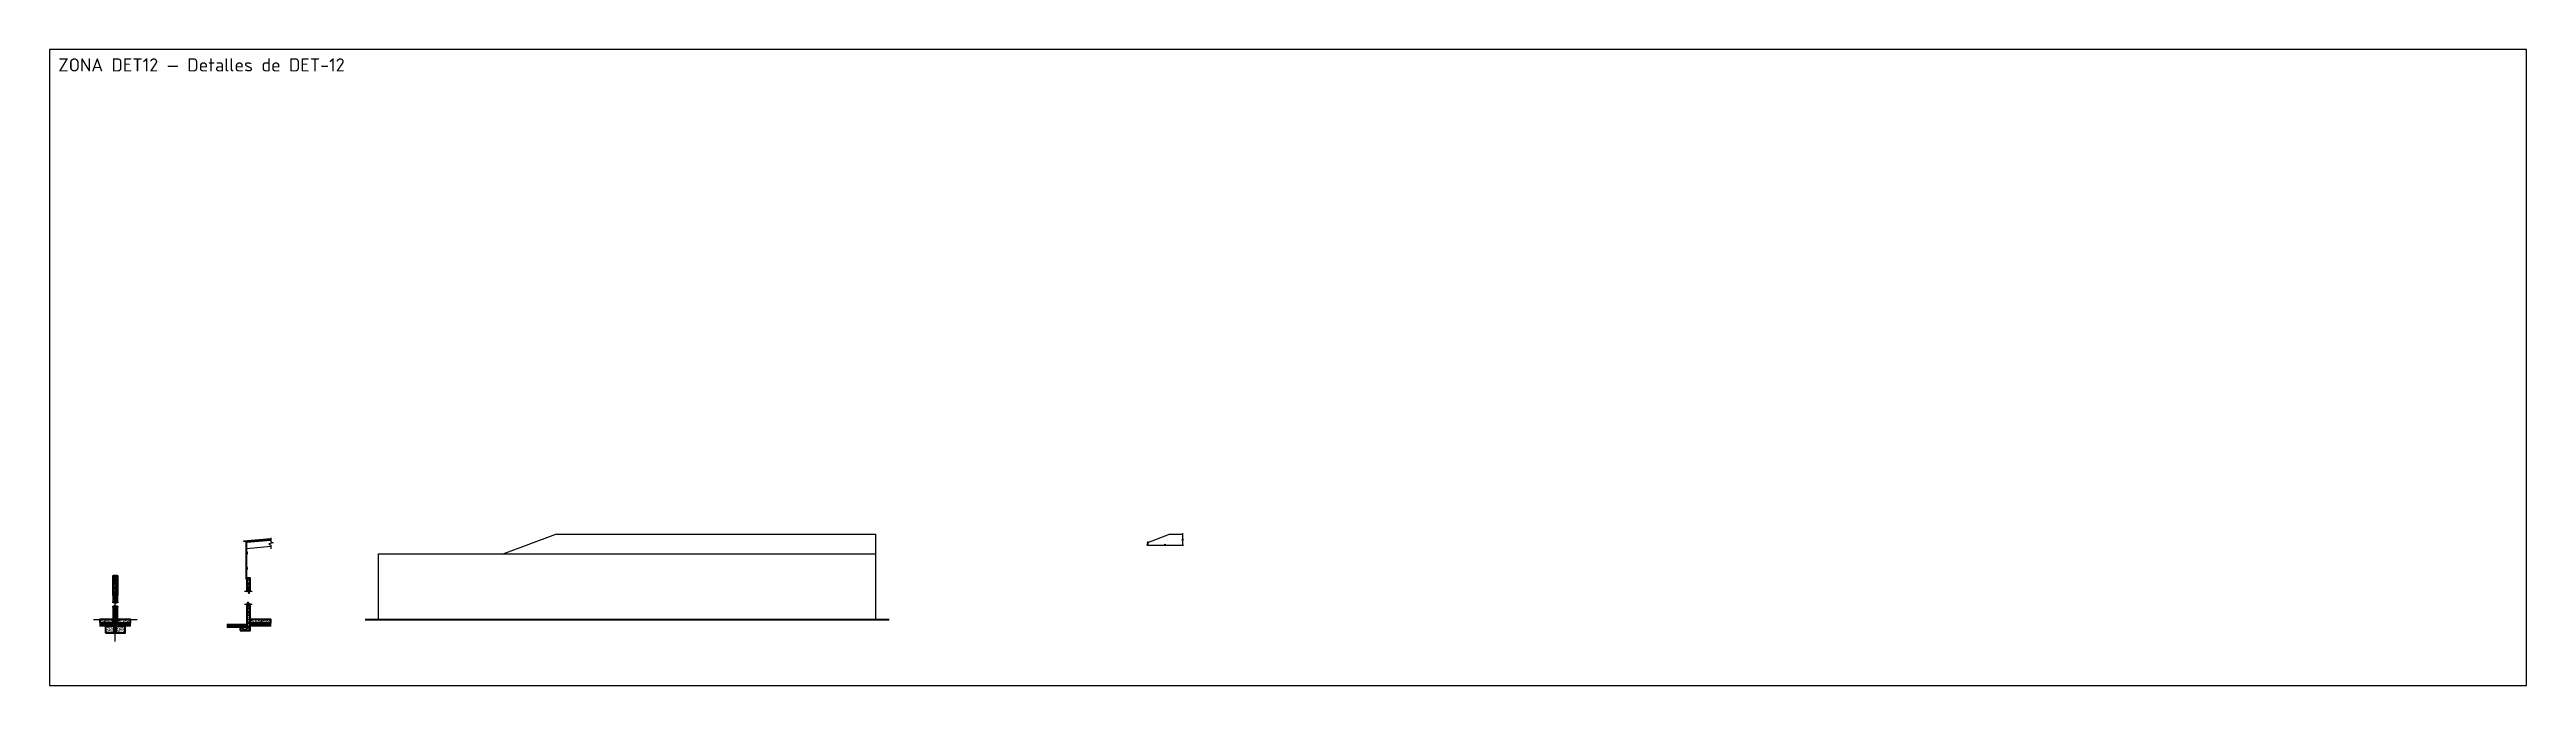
# Model space of a CAD drawing. Header units: millimetres. Extents: x -3000 to 200000, y -48000 to 386000.
# Drawn here: x -3000 to 110000, y 357000 to 386000 of the extents above; entities that cross this region are included whole.
import ezdxf
from ezdxf.enums import TextEntityAlignment as Align

# ---------------------------------------------------------------- set-up
doc = ezdxf.new("R2010")
doc.units = ezdxf.units.MM
doc.layers.add('AN-NOPLOT', color=8, linetype='Continuous', plot=False)
for name, color, linetype, lineweight in [('AN-RAYADO-EX', 9, 'Continuous', 13), ('EX-CERRAMIENTO', 8, 'Continuous', 25), ('EX-HORMIGON-CORTE', 8, 'Continuous', 35), ('EX-HORMIGON-VISTA', 8, 'Continuous', 25), ('EX-MADERA', 32, 'Continuous', 25), ('EX-TERRENO', 8, 'Continuous', 18)]:
    doc.layers.add(name, color=color, linetype=linetype, lineweight=lineweight)
doc.styles.add('IRAM-N', font='isocpeur.ttf')

msp = doc.modelspace()

# ---------------------------------------------------------------- texts
at = {"layer": 'AN-NOPLOT', "style": 'IRAM-N'}
msp.add_text('ZONA DET12 — Detalles de DET-12', height=600, dxfattribs=at).set_placement((-2600, 385600), align=Align.TOP_LEFT)

# ---------------------------------------------------------------- hatches: boundary and pattern name
at = {"layer": 'AN-RAYADO-EX'}
h = msp.add_hatch(color=256, dxfattribs=at)
h.dxf.hatch_style = 1
h.paths.add_polyline_path([(5985, 363000), (6035, 363000), (6035, 363075), (5985, 363075)])
h = msp.add_hatch(dxfattribs=at)
h.set_pattern_fill('ANSI31', color=256, scale=7.874016, angle=45)
h.paths.add_polyline_path([(-125, 361100), (-100, 361100), (-100, 362000), (-125, 362000)])
h = msp.add_hatch(dxfattribs=at)
h.set_pattern_fill('AR-CONC', color=256, scale=0.5)
h.paths.add_polyline_path([(-100, 361100), (100, 361100), (100, 362000), (-100, 362000)])
h = msp.add_hatch(dxfattribs=at)
h.set_pattern_fill('ANSI31', color=256, scale=7.874016, angle=45)
h.paths.add_polyline_path([(100, 361100), (125, 361100), (125, 362000), (100, 362000)])
h = msp.add_hatch(color=256, dxfattribs=at)
h.dxf.hatch_style = 1
h.paths.add_polyline_path([(5985, 362300), (6035, 362300), (6035, 362375), (5985, 362375)])
h = msp.add_hatch(dxfattribs=at)
h.set_pattern_fill('AR-CONC', color=256)
h.paths.add_polyline_path([(6000, 361300), (6015, 361300), (6055, 361390), (6095, 361210), (6135, 361300), (6150, 361300), (6150, 361900), (6000, 361900)])
h = msp.add_hatch(dxfattribs=at)
h.set_pattern_fill('AR-CONC', color=256, scale=0.5)
h.paths.add_polyline_path([(-100, 360800), (-38, 360800), (-12, 360850), (12, 360750), (38, 360800), (100, 360800), (100, 361100), (-100, 361100)])
h = msp.add_hatch(dxfattribs=at)
h.set_pattern_fill('AR-CONC', color=256, scale=0.5)
h.paths.add_polyline_path([(-100, 359700), (100, 359700), (100, 360600), (38, 360600), (12, 360550), (-12, 360650), (-38, 360600), (-100, 360600)])
h = msp.add_hatch(dxfattribs=at)
h.set_pattern_fill('AR-CONC', color=256)
h.paths.add_polyline_path([(6000, 359650), (6150, 359650), (6150, 360700), (6135, 360700), (6095, 360610), (6055, 360790), (6015, 360700), (6000, 360700)])
h = msp.add_hatch(dxfattribs=at)
h.set_pattern_fill('AR-CONC', color=256, scale=0.5)
h.paths.add_polyline_path([(-700, 359850), (-100, 359850), (-100, 360000), (-700, 360000)])
h = msp.add_hatch(dxfattribs=at)
h.set_pattern_fill('EARTH', color=256, scale=7.5)
h.paths.add_polyline_path([(-700, 359700), (-100, 359700), (-100, 359850), (-700, 359850)])
h = msp.add_hatch(dxfattribs=at)
h.set_pattern_fill('AR-CONC', color=256, scale=0.5)
h.paths.add_polyline_path([(-450, 359400), (450, 359400), (450, 359700), (-450, 359700)])
h = msp.add_hatch(dxfattribs=at)
h.set_pattern_fill('AR-CONC', color=256, scale=0.5)
h.paths.add_polyline_path([(100, 359850), (700, 359850), (700, 360000), (100, 360000)])
h = msp.add_hatch(dxfattribs=at)
h.set_pattern_fill('EARTH', color=256, scale=7.5)
h.paths.add_polyline_path([(100, 359700), (700, 359700), (700, 359850), (100, 359850)])
h = msp.add_hatch(dxfattribs=at)
h.set_pattern_fill('EARTH', color=256, scale=15)
h.paths.add_polyline_path([(5100, 359650), (6000, 359650), (6000, 359800), (5100, 359800)])
h = msp.add_hatch(dxfattribs=at)
h.set_pattern_fill('AR-CONC', color=256)
h.paths.add_polyline_path([(5700, 359500), (6150, 359500), (6150, 359650), (5700, 359650)])
h = msp.add_hatch(dxfattribs=at)
h.set_pattern_fill('AR-CONC', color=256)
h.paths.add_polyline_path([(6150, 359850), (7100, 359850), (7100, 360000), (6150, 360000)])
h = msp.add_hatch(dxfattribs=at)
h.set_pattern_fill('EARTH', color=256, scale=15)
h.paths.add_polyline_path([(6150, 359700), (7100, 359700), (7100, 359850), (6150, 359850)])

# ---------------------------------------------------------------- linework, layer by layer
at = {"layer": 'AN-NOPLOT'}
for p, q in [((0, 359000), (0, 361000)), ((-1000, 360000), (1000, 360000))]:
    msp.add_line(p, q, dxfattribs=at)
msp.add_lwpolyline([(-3000, 357000), (110000, 357000), (110000, 386000), (-3000, 386000)], close=True, dxfattribs=at)
at = {"layer": 'EX-CERRAMIENTO', "lineweight": 35}
msp.add_line((5980, 361850), (5980, 363536), dxfattribs=at)
msp.add_lwpolyline([(5850, 363575), (7100, 363680)], dxfattribs=at)
at = {"layer": 'EX-HORMIGON-CORTE'}
msp.add_line((11400, 360000), (35300, 360000), dxfattribs=at)
for points in [[(-100, 361100), (100, 361100), (100, 362000), (-100, 362000)], [(6000, 361300), (6015, 361300), (6055, 361390), (6095, 361210), (6135, 361300), (6150, 361300), (6150, 361900), (6000, 361900)], [(-100, 360800), (-38, 360800), (-12, 360850), (12, 360750), (38, 360800), (100, 360800), (100, 361100), (-100, 361100)], [(-100, 359700), (100, 359700), (100, 360600), (38, 360600), (12, 360550), (-12, 360650), (-38, 360600), (-100, 360600)], [(6000, 359650), (6150, 359650), (6150, 360700), (6135, 360700), (6095, 360610), (6055, 360790), (6015, 360700), (6000, 360700)], [(-700, 359850), (-100, 359850), (-100, 360000), (-700, 360000)], [(-450, 359400), (450, 359400), (450, 359700), (-450, 359700)], [(100, 359850), (700, 359850), (700, 360000), (100, 360000)], [(5700, 359500), (6150, 359500), (6150, 359650), (5700, 359650)], [(6150, 359850), (7100, 359850), (7100, 360000), (6150, 360000)]]:
    msp.add_lwpolyline(points, close=True, dxfattribs=at)
at = {"layer": 'EX-HORMIGON-VISTA'}
for p, q in [((34700, 360000), (34700, 363900)), ((48700, 363900), (48700, 363940)), ((7100, 363730), (7100, 363630)), ((7100, 363330), (7100, 363230)), ((17700, 363000), (34700, 363000)), ((47060, 363400), (47100, 363400)), ((47100, 363525), (47100, 363565)), ((47100, 363360), (47100, 363400)), ((48700, 363400), (48740, 363400)), ((48700, 363360), (48700, 363400)), ((-150, 360800), (-100, 360800)), ((-150, 360600), (-100, 360600)), ((-60, 360850), (-60, 361050)), ((-60, 359440), (-60, 360560)), ((60, 360850), (60, 361050)), ((60, 359440), (60, 360560)), ((100, 360800), (150, 360800)), ((100, 360600), (150, 360600)), ((5900, 361300), (6000, 361300)), ((5900, 360700), (6000, 360700)), ((6150, 361300), (6250, 361300)), ((6150, 360700), (6250, 360700))]:
    msp.add_line(p, q, dxfattribs=at)
for points in [[(48700, 363400), (48700, 363620), (48660, 363640), (48740, 363660), (48700, 363680), (48700, 363900)], [(12000, 360000), (12000, 363000), (17700, 363000)], [(47100, 363400), (47100, 363432), (47060, 363452), (47140, 363472), (47100, 363492), (47100, 363525)], [(47100, 363400), (47870, 363400), (47890, 363440), (47910, 363360), (47930, 363400), (48700, 363400)]]:
    msp.add_lwpolyline(points, dxfattribs=at)
at = {"layer": 'EX-HORMIGON-VISTA', "const_width": 6}
for points in [[(-63, 360500, 1), (-57, 360500, 1)], [(57, 360500, 1), (63, 360500, 1)], [(-63, 360300, 1), (-57, 360300, 1)], [(-63, 360100, 1), (-57, 360100, 1)], [(-63, 359900, 1), (-57, 359900, 1)], [(57, 360300, 1), (63, 360300, 1)], [(57, 360100, 1), (63, 360100, 1)], [(57, 359900, 1), (63, 359900, 1)]]:
    msp.add_lwpolyline(points, format="xyb", close=True, dxfattribs=at)
at = {"layer": 'EX-MADERA'}
for points in [[(17700, 363000), (20100, 363900), (34700, 363900)], [(47100, 363525), (48100, 363900), (48700, 363900)]]:
    msp.add_lwpolyline(points, dxfattribs=at)
for points in [[(5985, 363000), (6035, 363000), (6035, 363075), (5985, 363075)], [(6000, 363537), (7100, 363630), (7100, 363555), (7200, 363505), (7000, 363455), (7100, 363405), (7100, 363330), (6000, 363237)], [(-125, 361100), (-100, 361100), (-100, 362000), (-125, 362000)], [(100, 361100), (125, 361100), (125, 362000), (100, 362000)], [(5985, 362300), (6035, 362300), (6035, 362375), (5985, 362375)]]:
    msp.add_lwpolyline(points, close=True, dxfattribs=at)
at = {"layer": 'EX-TERRENO'}
msp.add_line((5100, 359800), (6000, 359800), dxfattribs=at)
for points in [[(-700, 359700), (-100, 359700), (-100, 359850), (-700, 359850)], [(100, 359700), (700, 359700), (700, 359850), (100, 359850)], [(6150, 359700), (7100, 359700), (7100, 359850), (6150, 359850)]]:
    msp.add_lwpolyline(points, close=True, dxfattribs=at)
at = {"layer": 'EX-TERRENO', "lineweight": 0}
msp.add_lwpolyline([(5100, 359650), (6000, 359650), (6000, 359800), (5100, 359800)], close=True, dxfattribs=at)

msp.set_redraw_order([(e.dxf.handle, doc.entitydb.next_handle()) for e in msp.query("TEXT MTEXT ATTDEF DIMENSION ARC_DIMENSION")])  # texts and dimensions are drawn at this point

doc.saveas('drawing.dxf')
